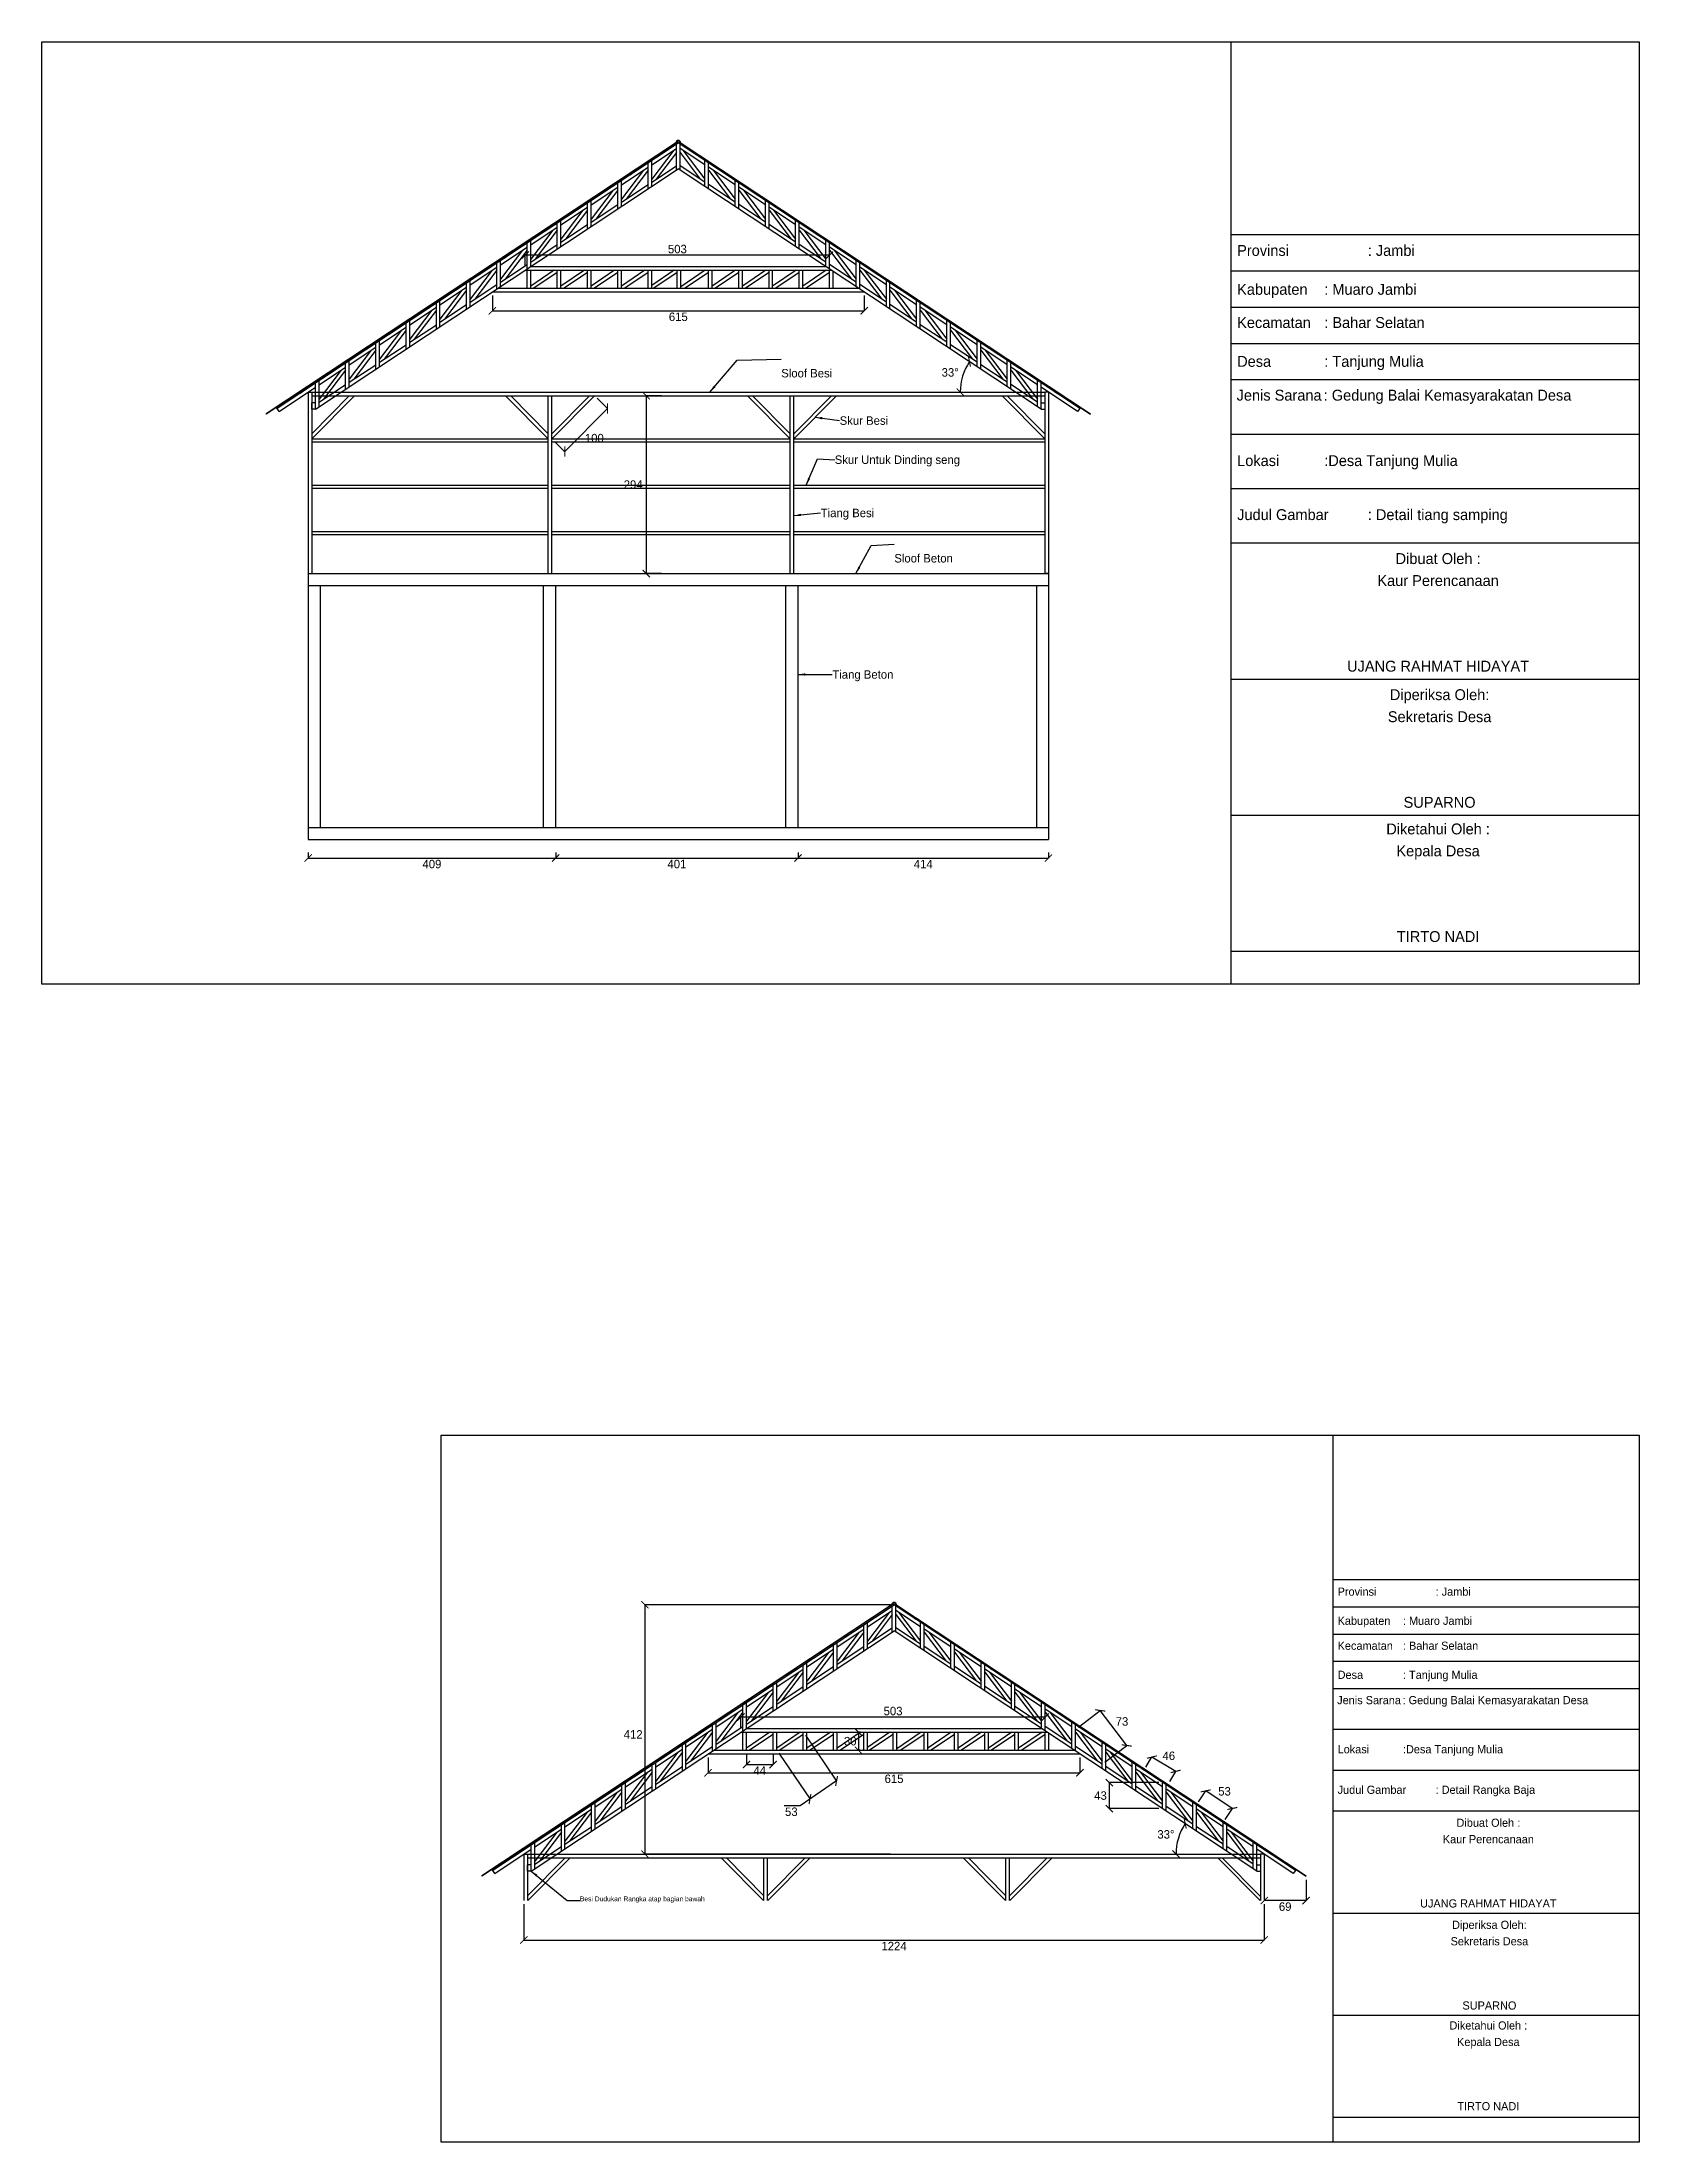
# Model space of a CAD drawing. Header units: inches. Extents: x -108 to 13185, y -10150 to 372.
# Drawn here: x 3882 to 6523, y -6249 to -2777 of the extents above; entities that cross this region are included whole.
import ezdxf

# ---------------------------------------------------------------- set-up
doc = ezdxf.new("R2010")
doc.units = ezdxf.units.IN
doc.header["$MEASUREMENT"] = 0
doc.header["$PDMODE"] = 3
doc.layers.add('Dudukan Rangka Tambahan', color=50, linetype='Continuous')
doc.layers.add('Sloof Atas Besi', color=10, linetype='Continuous')
doc.dimstyles.get("Standard").update_dxf_attribs({"dimtxt": 14, "dimasz": 12, "dimexe": 0.18, "dimexo": 6, "dimgap": 3, "dimtad": 2, "dimtih": 1, "dimtoh": 1, "dimdec": 0, "dimzin": 0, "dimdsep": 46, "dimtxsty": 'Standard', "dimblk": 'ARCHTICK', "dimcen": 0.09, "dimadec": 0, "dimazin": 0, "dimtfac": 1, "dimtdec": 0, "dimtofl": 0, "dimtmove": 0, "dimatfit": 3, "dimfxl": 1, "dimtolj": 1, "dimtzin": 0, "dimarcsym": 0})

msp = doc.modelspace()

# ---------------------------------------------------------------- texts
for s, insert, char_height, width, attachment_point in [('Provinsi^I^I: Jambi', (5858.4, -3112.4), 18, 664.344, 1), ('Kabupaten^I: Muaro Jambi', (5858.4, -3176.7), 18, 664.344, 1), ('Kecamatan^I: Bahar Selatan', (5858.4, -3231.6), 18, 664.344, 1), ('Desa^I^I: Tanjung Mulia', (5858.4, -3295.8), 18, 664.344, 1), ('Jenis Sarana^I: Gedung Balai Kemasyarakatan Desa', (5857.5, -3351.7), 18, 664.344, 1), ('Lokasi^I^I:Desa Tanjung Mulia', (5858.4, -3459.9), 18, 664.344, 1), ('Judul Gambar^I: Detail tiang samping ', (5858.4, -3549.2), 18, 664.344, 1), ('Dibuat Oleh^I: ', (6190.6, -3621.9), 18, 664.344, 2), ('Kaur Perencanaan^I', (6190.6, -3658.2), 18, 664.344, 2), ('UJANG RAHMAT HIDAYAT ', (6190.6, -3799.8), 18, 664.344, 2), ('Diperiksa Oleh: ', (6193.1, -3846.9), 18, 664.344, 2), ('Sekretaris Desa ', (6193.1, -3883.3), 18, 664.344, 2), ('SUPARNO', (6193.1, -4024.9), 18, 664.344, 2), ('Diketahui Oleh^I: ', (6190.6, -4068.9), 18, 664.344, 2), ('Kepala Desa^I', (6190.6, -4105.2), 18, 664.344, 2), ('TIRTO NADI', (6190.6, -4246.8), 18, 664.344, 2), ('Provinsi^I^I: Jambi', (6024.5, -5332.2), 13.5, 498.258, 1), ('Kabupaten^I: Muaro Jambi', (6024.5, -5380.4), 13.5, 498.258, 1), ('Kecamatan^I: Bahar Selatan', (6024.5, -5421.6), 13.5, 498.258, 1), ('Desa^I^I: Tanjung Mulia', (6024.5, -5469.7), 13.5, 498.258, 1), ('Jenis Sarana^I: Gedung Balai Kemasyarakatan Desa', (6023.8, -5511.6), 13.5, 498.258, 1), ('Lokasi^I^I:Desa Tanjung Mulia', (6024.5, -5592.8), 13.5, 498.258, 1), ('Judul Gambar^I: Detail Rangka Baja ', (6024.5, -5659.8), 13.5, 498.258, 1), ('Dibuat Oleh^I: ', (6273.7, -5714.3), 13.5, 498.258, 2), ('Kaur Perencanaan^I', (6273.7, -5741.5), 13.5, 498.258, 2), ('UJANG RAHMAT HIDAYAT ', (6273.7, -5847.7), 13.5, 498.258, 2), ('Diperiksa Oleh: ', (6275.5, -5883.1), 13.5, 498.258, 2), ('Sekretaris Desa ', (6275.5, -5910.3), 13.5, 498.258, 2), ('SUPARNO', (6275.5, -6016.5), 13.5, 498.258, 2), ('Diketahui Oleh^I: ', (6273.7, -6049.5), 13.5, 498.258, 2), ('Kepala Desa^I', (6273.7, -6076.8), 13.5, 498.258, 2), ('TIRTO NADI', (6273.7, -6183), 13.5, 498.258, 2)]:
    msp.add_mtext(s, dxfattribs=dict(insert=insert, char_height=char_height, width=width, attachment_point=attachment_point))
at = {"char_height": 14, "attachment_point": 1}
for s, insert in [('\\PSloof Besi', (5104.6, -3294)), ('Skur Besi', (5201.2, -3395.7)), ('Skur Untuk Dinding seng', (5193.1, -3460.4)), ('Tiang Besi', (5169.9, -3548.4)), ('\\PSloof Beton', (5291.6, -3600)), ('Tiang Beton', (5189.1, -3815.5)), ('{\\H0.5714x;Besi Dudukan Rangka atap bagian bawah}', (4771.8, -5842.9))]:
    msp.add_mtext(s, dxfattribs=dict(at, insert=insert))

# ---------------------------------------------------------------- blocks, each defined once
blk = doc.blocks.new('_ArchTick')
at = {"color": 0, "linetype": 'ByBlock', "const_width": 0.15}
blk.add_lwpolyline([(-0.5, -0.5), (0.5, 0.5)], dxfattribs=at)
blk = doc.blocks.new('*D5')
at = {"color": 0, "lineweight": -2}
for p, q in [((4627, -3196), (4627, -3221.4)), ((4627, -3221.2), (5241.9, -3221.2)), ((5241.9, -3196), (5241.9, -3221.4))]:
    blk.add_line(p, q, dxfattribs=at)
at = {"layer": 'Defpoints', "color": 0}
for p in [(4627, -3190), (5241.9, -3190), (5241.9, -3221.2)]:
    blk.add_point(p, dxfattribs=at)
at = {"color": 0, "lineweight": -2, "xscale": 12, "yscale": 12, "zscale": 12, "rotation": 180}
blk.add_blockref('_ArchTick', (4627, -3221.2), dxfattribs=at)
at = {"color": 0, "lineweight": -2, "xscale": 12, "yscale": 12, "zscale": 12}
blk.add_blockref('_ArchTick', (5241.9, -3221.2), dxfattribs=at)
at = {"color": 0, "insert": (4934.4, -3231.2), "char_height": 14, "attachment_point": 5}
blk.add_mtext('\\A1;615', dxfattribs=at)
blk = doc.blocks.new('*D6')
at = {"color": 0, "lineweight": -2}
for p, q in [((4681.4, -3148), (4681.4, -3129)), ((5184.4, -3129.2), (4681.4, -3129.2)), ((5184.4, -3148), (5184.4, -3129))]:
    blk.add_line(p, q, dxfattribs=at)
at = {"layer": 'Defpoints', "color": 0}
for p in [(4681.4, -3129.2), (4681.4, -3154), (5184.4, -3154)]:
    blk.add_point(p, dxfattribs=at)
at = {"color": 0, "lineweight": -2, "xscale": 12, "yscale": 12, "zscale": 12, "rotation": 180}
blk.add_blockref('_ArchTick', (4681.4, -3129.2), dxfattribs=at)
at = {"color": 0, "lineweight": -2, "xscale": 12, "yscale": 12, "zscale": 12}
blk.add_blockref('_ArchTick', (5184.4, -3129.2), dxfattribs=at)
at = {"color": 0, "insert": (4932.9, -3119.2), "char_height": 14, "attachment_point": 5}
blk.add_mtext('\\A1;503', dxfattribs=at)
blk = doc.blocks.new('*D7')
at = {"color": 0, "lineweight": -2}
blk.add_arc((5492.1, -3355.6), 91.4, 146.5048, 180, dxfattribs=at)
at = {"layer": 'Defpoints', "color": 0}
for p in [(4934.4, -2986.6), (5407.5, -3320.9), (4328.4, -3355.6), (5540.4, -3355.6), (5534.4, -3383.6)]:
    blk.add_point(p, dxfattribs=at)
at = {"color": 0, "lineweight": -2, "xscale": 12, "yscale": 12, "zscale": 12}
for p, rotation in [((5415.8, -3305.1), 56.50481532625873), ((5400.7, -3355.6), 270)]:
    blk.add_blockref('_ArchTick', p, dxfattribs=dict(at, rotation=rotation))
at = {"color": 0, "insert": (5384, -3323.1), "char_height": 14, "attachment_point": 5}
blk.add_mtext('\\A1;33°', dxfattribs=at)
blk = doc.blocks.new('*D8')
at = {"color": 0, "lineweight": -2}
for p, q in [((4322.4, -4116.6), (4322.4, -4126.2)), ((4322.4, -4126), (4731.7, -4126)), ((4731.7, -4116.6), (4731.7, -4126.2))]:
    blk.add_line(p, q, dxfattribs=at)
at = {"layer": 'Defpoints', "color": 0}
for p in [(4322.4, -4110.6), (4731.7, -4110.6), (4731.7, -4126)]:
    blk.add_point(p, dxfattribs=at)
at = {"color": 0, "lineweight": -2, "xscale": 12, "yscale": 12, "zscale": 12, "rotation": 180}
blk.add_blockref('_ArchTick', (4322.4, -4126), dxfattribs=at)
at = {"color": 0, "lineweight": -2, "xscale": 12, "yscale": 12, "zscale": 12}
blk.add_blockref('_ArchTick', (4731.7, -4126), dxfattribs=at)
at = {"color": 0, "insert": (4527.1, -4136), "char_height": 14, "attachment_point": 5}
blk.add_mtext('\\A1;409', dxfattribs=at)
blk = doc.blocks.new('*D9')
at = {"color": 0, "lineweight": -2}
for p, q in [((4731.7, -4116.6), (4731.7, -4126.2)), ((4731.7, -4126), (5132.4, -4126)), ((5132.4, -4116.6), (5132.4, -4126.2))]:
    blk.add_line(p, q, dxfattribs=at)
at = {"layer": 'Defpoints', "color": 0}
for p in [(4731.7, -4110.6), (5132.4, -4110.6), (5132.4, -4126)]:
    blk.add_point(p, dxfattribs=at)
at = {"color": 0, "lineweight": -2, "xscale": 12, "yscale": 12, "zscale": 12, "rotation": 180}
blk.add_blockref('_ArchTick', (4731.7, -4126), dxfattribs=at)
at = {"color": 0, "lineweight": -2, "xscale": 12, "yscale": 12, "zscale": 12}
blk.add_blockref('_ArchTick', (5132.4, -4126), dxfattribs=at)
at = {"color": 0, "insert": (4932.1, -4136), "char_height": 14, "attachment_point": 5}
blk.add_mtext('\\A1;401', dxfattribs=at)
blk = doc.blocks.new('*D10')
at = {"color": 0, "lineweight": -2}
for p, q in [((5132.4, -4116.6), (5132.4, -4126.2)), ((5132.4, -4126), (5546.4, -4126)), ((5546.4, -4116.6), (5546.4, -4126.2))]:
    blk.add_line(p, q, dxfattribs=at)
at = {"layer": 'Defpoints', "color": 0}
for p in [(5132.4, -4110.6), (5546.4, -4110.6), (5546.4, -4126)]:
    blk.add_point(p, dxfattribs=at)
at = {"color": 0, "lineweight": -2, "xscale": 12, "yscale": 12, "zscale": 12, "rotation": 180}
blk.add_blockref('_ArchTick', (5132.4, -4126), dxfattribs=at)
at = {"color": 0, "lineweight": -2, "xscale": 12, "yscale": 12, "zscale": 12}
blk.add_blockref('_ArchTick', (5546.4, -4126), dxfattribs=at)
at = {"color": 0, "insert": (5339.4, -4136), "char_height": 14, "attachment_point": 5}
blk.add_mtext('\\A1;414', dxfattribs=at)
blk = doc.blocks.new('*D11')
at = {"color": 0, "lineweight": -2}
for p, q in [((4906.5, -3361.6), (4881.3, -3361.6)), ((4881.5, -3361.6), (4881.5, -3655.6)), ((4906.5, -3655.6), (4881.3, -3655.6))]:
    blk.add_line(p, q, dxfattribs=at)
at = {"layer": 'Defpoints', "color": 0}
for p in [(4912.5, -3361.6), (4881.5, -3655.6), (4912.5, -3655.6)]:
    blk.add_point(p, dxfattribs=at)
at = {"color": 0, "lineweight": -2, "xscale": 12, "yscale": 12, "zscale": 12}
for p, rotation in [((4881.5, -3361.6), 90), ((4881.5, -3655.6), 270)]:
    blk.add_blockref('_ArchTick', p, dxfattribs=dict(at, rotation=rotation))
at = {"color": 0, "insert": (4859.8, -3508.6), "char_height": 14, "attachment_point": 5}
blk.add_mtext('\\A1;294', dxfattribs=at)
blk = doc.blocks.new('*D12')
at = {"color": 0, "lineweight": -2}
for p, q in [((4800.2, -3365.8), (4817.4, -3382.8)), ((4746.8, -3454), (4817.3, -3382.7)), ((4729.7, -3437.1), (4746.9, -3454.1))]:
    blk.add_line(p, q, dxfattribs=at)
at = {"layer": 'Defpoints', "color": 0}
for p in [(4796, -3361.6), (4817.3, -3382.7), (4725.4, -3432.9)]:
    blk.add_point(p, dxfattribs=at)
at = {"color": 0, "lineweight": -2, "xscale": 12, "yscale": 12, "zscale": 12}
for p, rotation in [((4817.3, -3382.7), 45.32414534761265), ((4746.8, -3454), 225.3241453476127)]:
    blk.add_blockref('_ArchTick', p, dxfattribs=dict(at, rotation=rotation))
at = {"color": 0, "insert": (4795.6, -3431.8), "char_height": 14, "attachment_point": 5}
blk.add_mtext('\\A1;100', dxfattribs=at)
blk = doc.blocks.new('*D15')
at = {"color": 0, "lineweight": -2}
for p, q in [((4983.6, -5613.3), (4983.6, -5638.7)), ((5598.5, -5613.3), (5598.5, -5638.7)), ((4983.6, -5638.5), (5598.5, -5638.5))]:
    blk.add_line(p, q, dxfattribs=at)
at = {"layer": 'Defpoints', "color": 0}
for p in [(4983.6, -5607.3), (5598.5, -5607.3), (5598.5, -5638.5)]:
    blk.add_point(p, dxfattribs=at)
at = {"color": 0, "lineweight": -2, "xscale": 12, "yscale": 12, "zscale": 12, "rotation": 180}
blk.add_blockref('_ArchTick', (4983.6, -5638.5), dxfattribs=at)
at = {"color": 0, "lineweight": -2, "xscale": 12, "yscale": 12, "zscale": 12}
blk.add_blockref('_ArchTick', (5598.5, -5638.5), dxfattribs=at)
at = {"color": 0, "insert": (5291.1, -5648.5), "char_height": 14, "attachment_point": 5}
blk.add_mtext('\\A1;615', dxfattribs=at)
blk = doc.blocks.new('*D16')
at = {"color": 0, "lineweight": -2}
for p, q in [((5038, -5565.3), (5038, -5546.3)), ((5541.1, -5546.5), (5038, -5546.5)), ((5541.1, -5565.3), (5541.1, -5546.3))]:
    blk.add_line(p, q, dxfattribs=at)
at = {"layer": 'Defpoints', "color": 0}
for p in [(5038, -5546.5), (5038, -5571.3), (5541.1, -5571.3)]:
    blk.add_point(p, dxfattribs=at)
at = {"color": 0, "lineweight": -2, "xscale": 12, "yscale": 12, "zscale": 12, "rotation": 180}
blk.add_blockref('_ArchTick', (5038, -5546.5), dxfattribs=at)
at = {"color": 0, "lineweight": -2, "xscale": 12, "yscale": 12, "zscale": 12}
blk.add_blockref('_ArchTick', (5541.1, -5546.5), dxfattribs=at)
at = {"color": 0, "insert": (5289.5, -5536.5), "char_height": 14, "attachment_point": 5}
blk.add_mtext('\\A1;503', dxfattribs=at)
blk = doc.blocks.new('*D17')
at = {"color": 0, "lineweight": -2}
blk.add_arc((5848.7, -5772.9), 91.4, 146.5048, 180, dxfattribs=at)
at = {"layer": 'Defpoints', "color": 0}
for p in [(5291.1, -5403.9), (5764.2, -5738.2), (4685.1, -5772.9), (5897.1, -5772.9), (5891.1, -5800.9)]:
    blk.add_point(p, dxfattribs=at)
at = {"color": 0, "lineweight": -2, "xscale": 12, "yscale": 12, "zscale": 12}
for p, rotation in [((5772.5, -5722.4), 56.50481532625889), ((5757.3, -5772.9), 270)]:
    blk.add_blockref('_ArchTick', p, dxfattribs=dict(at, rotation=rotation))
at = {"color": 0, "insert": (5740.7, -5740.4), "char_height": 14, "attachment_point": 5}
blk.add_mtext('\\A1;33°', dxfattribs=at)
blk = doc.blocks.new('*D18')
at = {"color": 0, "lineweight": -2}
for p, q in [((5794.4, -5686.6), (5806.5, -5668.2)), ((5850.4, -5697.5), (5806.4, -5668.4)), ((5838.4, -5715.7), (5850.5, -5697.3))]:
    blk.add_line(p, q, dxfattribs=at)
at = {"layer": 'Defpoints', "color": 0}
for p in [(5791.1, -5691.6), (5806.4, -5668.4), (5835.1, -5720.7)]:
    blk.add_point(p, dxfattribs=at)
at = {"color": 0, "lineweight": -2, "xscale": 12, "yscale": 12, "zscale": 12}
for p, rotation in [((5806.4, -5668.4), 146.5048153262589), ((5850.4, -5697.5), 326.5048153262589)]:
    blk.add_blockref('_ArchTick', p, dxfattribs=dict(at, rotation=rotation))
at = {"color": 0, "insert": (5837.5, -5669.2), "char_height": 14, "attachment_point": 5}
blk.add_mtext('\\A1;53', dxfattribs=at)
blk = doc.blocks.new('*D19')
at = {"color": 0, "lineweight": -2}
for p, q in [((5729.1, -5654.8), (5646.9, -5654.8)), ((5647.1, -5697.7), (5647.1, -5654.8)), ((5729.1, -5697.7), (5646.9, -5697.7))]:
    blk.add_line(p, q, dxfattribs=at)
at = {"layer": 'Defpoints', "color": 0}
for p in [(5647.1, -5654.8), (5735.1, -5654.8), (5735.1, -5697.7)]:
    blk.add_point(p, dxfattribs=at)
at = {"color": 0, "lineweight": -2, "xscale": 12, "yscale": 12, "zscale": 12}
for p, rotation in [((5647.1, -5654.8), 90), ((5647.1, -5697.7), 270)]:
    blk.add_blockref('_ArchTick', p, dxfattribs=dict(at, rotation=rotation))
at = {"color": 0, "insert": (5632.5, -5676.2), "char_height": 14, "attachment_point": 5}
blk.add_mtext('\\A1;43', dxfattribs=at)
blk = doc.blocks.new('*D20')
at = {"color": 0, "lineweight": -2}
for p, q in [((5595.9, -5562.8), (5632, -5535.3)), ((5675.9, -5593.3), (5631.9, -5535.4)), ((5639.9, -5620.7), (5676, -5593.2))]:
    blk.add_line(p, q, dxfattribs=at)
at = {"layer": 'Defpoints', "color": 0}
for p in [(5631.9, -5535.4), (5591.1, -5566.4), (5635.1, -5624.3)]:
    blk.add_point(p, dxfattribs=at)
at = {"color": 0, "lineweight": -2, "xscale": 12, "yscale": 12, "zscale": 12}
for p, rotation in [((5631.9, -5535.4), 127.2337717613205), ((5675.9, -5593.3), 307.2337717613205)]:
    blk.add_blockref('_ArchTick', p, dxfattribs=dict(at, rotation=rotation))
at = {"color": 0, "insert": (5668, -5553.7), "char_height": 14, "attachment_point": 5}
blk.add_mtext('\\A1;73', dxfattribs=at)
blk = doc.blocks.new('*D21')
at = {"color": 0, "lineweight": -2}
for p, q in [((5707.4, -5629), (5717.5, -5612.3)), ((5756.8, -5636.2), (5717.4, -5612.5)), ((5746.9, -5652.8), (5756.9, -5636.1))]:
    blk.add_line(p, q, dxfattribs=at)
at = {"layer": 'Defpoints', "color": 0}
for p in [(5717.4, -5612.5), (5704.3, -5634.2), (5743.8, -5657.9)]:
    blk.add_point(p, dxfattribs=at)
at = {"color": 0, "lineweight": -2, "xscale": 12, "yscale": 12, "zscale": 12}
for p, rotation in [((5717.4, -5612.5), 148.9522068081679), ((5756.8, -5636.2), 328.9522068081679)]:
    blk.add_blockref('_ArchTick', p, dxfattribs=dict(at, rotation=rotation))
at = {"color": 0, "insert": (5745.4, -5610.5), "char_height": 14, "attachment_point": 5}
blk.add_mtext('\\A1;46', dxfattribs=at)
blk = doc.blocks.new('*D22')
at = {"color": 0, "lineweight": -2}
for p, q in [((5903.1, -5815.3), (5903.1, -5849.9)), ((5972.5, -5815.3), (5972.5, -5849.9)), ((5972.5, -5849.8), (5903.1, -5849.8))]:
    blk.add_line(p, q, dxfattribs=at)
at = {"layer": 'Defpoints', "color": 0}
for p in [(5903.1, -5809.3), (5972.5, -5809.3), (5903.1, -5849.8)]:
    blk.add_point(p, dxfattribs=at)
at = {"color": 0, "lineweight": -2, "xscale": 12, "yscale": 12, "zscale": 12, "rotation": 180}
blk.add_blockref('_ArchTick', (5903.1, -5849.8), dxfattribs=at)
at = {"color": 0, "lineweight": -2, "xscale": 12, "yscale": 12, "zscale": 12}
blk.add_blockref('_ArchTick', (5972.5, -5849.8), dxfattribs=at)
at = {"color": 0, "insert": (5937.8, -5859.8), "char_height": 14, "attachment_point": 5}
blk.add_mtext('\\A1;69', dxfattribs=at)
blk = doc.blocks.new('*D23')
at = {"color": 0, "lineweight": -2}
for p, q in [((5047.1, -5607.3), (5047.1, -5625)), ((5047.1, -5624.8), (5091.1, -5624.8)), ((5091.1, -5607.3), (5091.1, -5625))]:
    blk.add_line(p, q, dxfattribs=at)
at = {"layer": 'Defpoints', "color": 0}
for p in [(5047.1, -5601.3), (5091.1, -5601.3), (5091.1, -5624.8)]:
    blk.add_point(p, dxfattribs=at)
at = {"color": 0, "lineweight": -2, "xscale": 12, "yscale": 12, "zscale": 12, "rotation": 180}
blk.add_blockref('_ArchTick', (5047.1, -5624.8), dxfattribs=at)
at = {"color": 0, "lineweight": -2, "xscale": 12, "yscale": 12, "zscale": 12}
blk.add_blockref('_ArchTick', (5091.1, -5624.8), dxfattribs=at)
at = {"color": 0, "insert": (5069.1, -5634.8), "char_height": 14, "attachment_point": 5}
blk.add_mtext('\\A1;44', dxfattribs=at)
blk = doc.blocks.new('*D24')
at = {"color": 0, "lineweight": -2}
for p, q in [((5144.5, -5576.3), (5196.2, -5652.2)), ((5100.5, -5606.3), (5152.2, -5682.2)), ((5196.1, -5652), (5152.1, -5682)), ((5136, -5693), (5109.6, -5693)), ((5152.1, -5682), (5136, -5693))]:
    blk.add_line(p, q, dxfattribs=at)
at = {"layer": 'Defpoints', "color": 0}
for p in [(5141.1, -5571.3), (5097.1, -5601.3), (5196.1, -5652)]:
    blk.add_point(p, dxfattribs=at)
at = {"color": 0, "lineweight": -2, "xscale": 12, "yscale": 12, "zscale": 12}
for p, rotation in [((5196.1, -5652), 34.28687697720897), ((5152.1, -5682), 214.2868769772089)]:
    blk.add_blockref('_ArchTick', p, dxfattribs=dict(at, rotation=rotation))
at = {"color": 0, "insert": (5121.3, -5703), "char_height": 14, "attachment_point": 5}
blk.add_mtext('\\A1;53', dxfattribs=at)
blk = doc.blocks.new('*D25')
at = {"color": 0, "lineweight": -2}
for p, q in [((5235.1, -5571.3), (5232.1, -5571.3)), ((5232.3, -5571.3), (5232.3, -5601.3)), ((5235.1, -5601.3), (5232.1, -5601.3))]:
    blk.add_line(p, q, dxfattribs=at)
at = {"layer": 'Defpoints', "color": 0}
for p in [(5241.1, -5571.3), (5232.3, -5601.3), (5241.1, -5601.3)]:
    blk.add_point(p, dxfattribs=at)
at = {"color": 0, "lineweight": -2, "xscale": 12, "yscale": 12, "zscale": 12}
for p, rotation in [((5232.3, -5571.3), 90), ((5232.3, -5601.3), 270)]:
    blk.add_blockref('_ArchTick', p, dxfattribs=dict(at, rotation=rotation))
at = {"color": 0, "insert": (5218.8, -5586.3), "char_height": 14, "attachment_point": 5}
blk.add_mtext('\\A1;30', dxfattribs=at)
blk = doc.blocks.new('*D26')
at = {"color": 0, "lineweight": -2}
for p, q in [((4679.1, -5855.6), (4679.1, -5915.1)), ((5903.1, -5855.6), (5903.1, -5915.1)), ((4679.1, -5915), (5903.1, -5915))]:
    blk.add_line(p, q, dxfattribs=at)
at = {"layer": 'Defpoints', "color": 0}
for p in [(4679.1, -5849.6), (5903.1, -5849.6), (5903.1, -5915)]:
    blk.add_point(p, dxfattribs=at)
at = {"color": 0, "lineweight": -2, "xscale": 12, "yscale": 12, "zscale": 12, "rotation": 180}
blk.add_blockref('_ArchTick', (4679.1, -5915), dxfattribs=at)
at = {"color": 0, "lineweight": -2, "xscale": 12, "yscale": 12, "zscale": 12}
blk.add_blockref('_ArchTick', (5903.1, -5915), dxfattribs=at)
at = {"color": 0, "insert": (5291.1, -5925), "char_height": 14, "attachment_point": 5}
blk.add_mtext('\\A1;1224', dxfattribs=at)
blk = doc.blocks.new('*D27')
at = {"color": 0, "lineweight": -2}
for p, q in [((5285.1, -5360.7), (4879, -5360.7)), ((4879.2, -5360.7), (4879.2, -5772.9)), ((5285.1, -5772.9), (4879, -5772.9))]:
    blk.add_line(p, q, dxfattribs=at)
at = {"layer": 'Defpoints', "color": 0}
for p in [(5291.1, -5360.7), (4879.2, -5772.9), (5291.1, -5772.9)]:
    blk.add_point(p, dxfattribs=at)
at = {"color": 0, "lineweight": -2, "xscale": 12, "yscale": 12, "zscale": 12}
for p, rotation in [((4879.2, -5360.7), 90), ((4879.2, -5772.9), 270)]:
    blk.add_blockref('_ArchTick', p, dxfattribs=dict(at, rotation=rotation))
at = {"color": 0, "insert": (4859.8, -5575), "char_height": 14, "attachment_point": 5}
blk.add_mtext('\\A1;412', dxfattribs=at)

# ---------------------------------------------------------------- dimensions: what is measured, and where the dimension line sits
for base, line1, line2, picture, middle in [((5407.5, -3320.9), ((5534.4, -3383.6), (4934.4, -2986.6)), ((4328.4, -3355.6), (5540.4, -3355.6)), '*D7', (5384, -3323.1)), ((5764.2, -5738.2), ((5891.1, -5800.9), (5291.1, -5403.9)), ((4685.1, -5772.9), (5897.1, -5772.9)), '*D17', (5740.7, -5740.4))]:
    dim = msp.add_angular_dim_2l(base=base, line1=line1, line2=line2, dimstyle='Standard')
    dim.commit()
    dim.dimension.update_dxf_attribs({"geometry": picture, "text_midpoint": middle})
for base, p1, p2, picture, middle in [((4681.4, -3129.2), (5184.4, -3154), (4681.4, -3154), '*D6', (4932.9, -3129.2)), ((5038, -5546.5), (5541.1, -5571.3), (5038, -5571.3), '*D16', (5289.5, -5546.5))]:
    dim = msp.add_linear_dim(base=base, p1=p1, p2=p2, dimstyle='Standard')
    dim.commit()
    dim.dimension.update_dxf_attribs({"geometry": picture, "text_midpoint": middle, "dimtype": 160})
for base, p1, p2, picture, middle in [((5241.9, -3221.2), (4627, -3190), (5241.9, -3190), '*D5', (4934.4, -3231.2)), ((4731.7, -4126), (4322.4, -4110.6), (4731.7, -4110.6), '*D8', (4527.1, -4136)), ((5598.5, -5638.5), (4983.6, -5607.3), (5598.5, -5607.3), '*D15', (5291.1, -5648.5)), ((5091.1, -5624.8), (5047.1, -5601.3), (5091.1, -5601.3), '*D23', (5069.1, -5634.8)), ((5903.1, -5849.8), (5972.5, -5809.3), (5903.1, -5809.3), '*D22', (5937.8, -5859.8)), ((5903.1, -5915), (4679.1, -5849.6), (5903.1, -5849.6), '*D26', (5291.1, -5925))]:
    dim = msp.add_linear_dim(base=base, p1=p1, p2=p2, dimstyle='Standard')
    dim.commit()
    dim.dimension.update_dxf_attribs({"geometry": picture, "text_midpoint": middle})
for p1, p2, distance, picture, middle in [((4725.4, -3432.9), (4796, -3361.6), -30, '*D12', (4795.6, -3431.8)), ((5635.1, -5624.3), (5591.1, -5566.4), -51.2, '*D20', (5668, -5553.7)), ((5743.8, -5657.9), (5704.3, -5634.2), -25.3, '*D21', (5745.4, -5610.5)), ((5835.1, -5720.7), (5791.1, -5691.6), -27.8, '*D18', (5837.5, -5669.2))]:
    dim = msp.add_aligned_dim(p1=p1, p2=p2, distance=distance, dimstyle='Standard')
    dim.commit()
    dim.dimension.update_dxf_attribs({"geometry": picture, "text_midpoint": middle})
for base, p1, p2, picture, middle in [((4881.5, -3655.6), (4912.5, -3361.6), (4912.5, -3655.6), '*D11', (4859.8, -3508.6)), ((5232.3, -5601.3), (5241.1, -5571.3), (5241.1, -5601.3), '*D25', (5218.8, -5586.3)), ((5647.1, -5654.8), (5735.1, -5697.7), (5735.1, -5654.8), '*D19', (5632.5, -5676.2))]:
    dim = msp.add_linear_dim(base=base, p1=p1, p2=p2, angle=90, dimstyle='Standard')
    dim.commit()
    dim.dimension.update_dxf_attribs({"geometry": picture, "text_midpoint": middle})
for base, p1, p2, picture, middle in [((5132.4, -4126), (4731.7, -4110.6), (5132.4, -4110.6), '*D9', (4932.1, -4136)), ((5546.4, -4126), (5132.4, -4110.6), (5546.4, -4110.6), '*D10', (5339.4, -4136))]:
    dim = msp.add_linear_dim(base=base, p1=p1, p2=p2, dimstyle='Standard', override={"dimtmove": 1})
    dim.commit()
    dim.dimension.update_dxf_attribs({"geometry": picture, "text_midpoint": middle})
for base, p1, p2, angle, picture, middle, dimtype in [((4879.2, -5772.9), (5291.1, -5360.7), (5291.1, -5772.9), 90, '*D27', (4879.2, -5575), 160), ((5196.1, -5652), (5097.1, -5601.3), (5141.1, -5571.3), 34.2869, '*D24', (5121.3, -5693), 161)]:
    dim = msp.add_linear_dim(base=base, p1=p1, p2=p2, angle=angle, dimstyle='Standard')
    dim.commit()
    dim.dimension.update_dxf_attribs({"geometry": picture, "text_midpoint": middle, "dimtype": dimtype})

# ---------------------------------------------------------------- linework, layer by layer
for p, q in [((3882.4, -2776.7), (6522.8, -2776.7)), ((3882.4, -4334.8), (3882.4, -2776.7)), ((5847.9, -2776.7), (5847.9, -4334.8)), ((6522.8, -2776.7), (6522.8, -4334.8)), ((4933.2, -2941.6), (4252.9, -3391.8)), ((4933.4, -2941.7), (4253, -3392)), ((4271, -3382.4), (4934.4, -2943.4)), ((4931.4, -2988.6), (4931.4, -2945.4)), ((4933.2, -2941.6), (4933.4, -2941.7)), ((5597.9, -3382.4), (4934.4, -2943.4)), ((4935.6, -2941.6), (4935.5, -2941.7)), ((4935.5, -2941.7), (5615.9, -3392)), ((4935.6, -2941.6), (5616, -3391.8)), ((4937.4, -2988.6), (4937.4, -2945.4)), ((4840.4, -3012.8), (4884.4, -2983.7)), ((4884.4, -3019.7), (4884.4, -2976.5)), ((4890.4, -2979.7), (4931.4, -2952.6)), ((4926.8, -2955.6), (4890.4, -3003.5)), ((4890.4, -3015.7), (4890.4, -2972.5)), ((4890.4, -3008.5), (4931.4, -2981.4)), ((4931.4, -2959.5), (4898, -3003.5)), ((4978.4, -2979.7), (4937.4, -2952.6)), ((4937.4, -2959.5), (4970.8, -3003.5)), ((4978.4, -3008.5), (4937.4, -2981.4)), ((4942, -2955.6), (4978.4, -3003.5)), ((4978.4, -3015.7), (4978.4, -2972.5)), ((4984.4, -3019.7), (4984.4, -2976.5)), ((5028.4, -3012.8), (4984.4, -2983.7)), ((4334.4, -3383.6), (4934.4, -2986.6)), ((4790.4, -3045.9), (4834.4, -3016.8)), ((4834.4, -3052.7), (4834.4, -3009.6)), ((4876.8, -2988.7), (4840.4, -3036.6)), ((4840.4, -3048.8), (4840.4, -3005.6)), ((4840.4, -3041.6), (4884.4, -3012.5)), ((4884.4, -2988.6), (4848, -3036.6)), ((5534.4, -3383.6), (4934.4, -2986.6)), ((4984.4, -2988.6), (5020.8, -3036.6)), ((5028.4, -3041.6), (4984.4, -3012.5)), ((4992, -2988.7), (5028.4, -3036.6)), ((5028.4, -3048.8), (5028.4, -3005.6)), ((5034.4, -3052.7), (5034.4, -3009.6)), ((5078.4, -3045.9), (5034.4, -3016.8)), ((4740.4, -3079), (4784.4, -3049.9)), ((4776.8, -3054.9), (4740.4, -3102.8)), ((4784.4, -3054.8), (4748, -3102.7)), ((4784.4, -3085.8), (4784.4, -3042.7)), ((4826.8, -3021.8), (4790.4, -3069.7)), ((4790.4, -3081.9), (4790.4, -3038.7)), ((4790.4, -3074.7), (4834.4, -3045.5)), ((4834.4, -3021.7), (4798, -3069.6)), ((5034.4, -3021.7), (5070.8, -3069.6)), ((5078.4, -3074.7), (5034.4, -3045.5)), ((5042, -3021.8), (5078.4, -3069.7)), ((5078.4, -3081.9), (5078.4, -3038.7)), ((5084.4, -3085.8), (5084.4, -3042.7)), ((5128.4, -3079), (5084.4, -3049.9)), ((5084.4, -3054.8), (5120.8, -3102.7)), ((5092, -3054.9), (5128.4, -3102.8)), ((4690.4, -3112.1), (4734.4, -3082.9)), ((4726.8, -3088), (4690.4, -3135.9)), ((4734.4, -3087.9), (4698, -3135.8)), ((4734.4, -3118.9), (4734.4, -3075.7)), ((4740.4, -3114.9), (4740.4, -3071.8)), ((4740.4, -3107.8), (4784.4, -3078.6)), ((5128.4, -3107.8), (5084.4, -3078.6)), ((5128.4, -3114.9), (5128.4, -3071.8)), ((5134.4, -3118.9), (5134.4, -3075.7)), ((5178.4, -3112.1), (5134.4, -3082.9)), ((5134.4, -3087.9), (5170.8, -3135.8)), ((5142, -3088), (5178.4, -3135.9)), ((4640.4, -3145.2), (4684.4, -3116)), ((4676.8, -3121), (4640.4, -3169)), ((4684.4, -3121), (4648, -3168.9)), ((4684.4, -3152), (4684.4, -3108.8)), ((4690.4, -3148), (4690.4, -3104.9)), ((4690.4, -3140.8), (4734.4, -3111.7)), ((5178.4, -3140.8), (5134.4, -3111.7)), ((5178.4, -3148), (5178.4, -3104.9)), ((5184.4, -3152), (5184.4, -3108.8)), ((5228.4, -3145.2), (5184.4, -3116)), ((5184.4, -3121), (5220.8, -3168.9)), ((5192, -3121), (5228.4, -3169)), ((5847.9, -3095), (6522.8, -3095)), ((4590.4, -3178.2), (4634.4, -3149.1)), ((4626.8, -3154.1), (4590.4, -3202.1)), ((4634.4, -3154.1), (4598, -3202)), ((4634.4, -3185.1), (4634.4, -3141.9)), ((4640.4, -3181.1), (4640.4, -3138)), ((4640.4, -3173.9), (4684.4, -3144.8)), ((4681.4, -3154), (5187.5, -3154)), ((4684.4, -3184), (4684.4, -3154)), ((4690.4, -3148), (5178.4, -3148)), ((4690.4, -3184), (4690.4, -3154)), ((4729.1, -3154), (4690.4, -3180.4)), ((4734.4, -3157.7), (4695.8, -3184)), ((4734.4, -3184), (4734.4, -3154)), ((4740.4, -3184), (4740.4, -3154)), ((4779.1, -3154), (4740.4, -3180.4)), ((4784.4, -3157.7), (4745.8, -3184)), ((4784.4, -3184), (4784.4, -3154)), ((4790.4, -3184), (4790.4, -3154)), ((4829.1, -3154), (4790.4, -3180.4)), ((4834.4, -3157.7), (4795.8, -3184)), ((4834.4, -3184), (4834.4, -3154)), ((4840.4, -3184), (4840.4, -3154)), ((4879.1, -3154), (4840.4, -3180.4)), ((4884.4, -3157.7), (4845.8, -3184)), ((4884.4, -3184), (4884.4, -3154)), ((4890.4, -3184), (4890.4, -3154)), ((4927.5, -3154), (4890.4, -3179.3)), ((4932.8, -3157.7), (4894.2, -3184)), ((4932.8, -3184), (4932.8, -3154)), ((4938.8, -3184), (4938.8, -3154)), ((4979.1, -3154), (4938.8, -3181.5)), ((4984.4, -3157.7), (4945.8, -3184)), ((4984.4, -3184), (4984.4, -3154)), ((4990.4, -3184), (4990.4, -3154)), ((5029.1, -3154), (4990.4, -3180.4)), ((5034.4, -3157.7), (4995.8, -3184)), ((5034.4, -3184), (5034.4, -3154)), ((5040.4, -3184), (5040.4, -3154)), ((5079.1, -3154), (5040.4, -3180.4)), ((5084.4, -3157.7), (5045.8, -3184)), ((5084.4, -3184), (5084.4, -3154)), ((5090.4, -3184), (5090.4, -3154)), ((5129.1, -3154), (5090.4, -3180.4)), ((5134.4, -3157.7), (5095.8, -3184)), ((5134.4, -3184), (5134.4, -3154)), ((5140.4, -3184), (5140.4, -3154)), ((5179.1, -3154), (5140.4, -3180.4)), ((5184.4, -3157.7), (5145.8, -3184)), ((5228.4, -3173.9), (5184.4, -3144.8)), ((5184.4, -3184), (5184.4, -3154)), ((5190.4, -3184), (5190.4, -3156)), ((5228.4, -3181.1), (5228.4, -3138)), ((5234.4, -3185.1), (5234.4, -3141.9)), ((5278.4, -3178.2), (5234.4, -3149.1)), ((5234.4, -3154.1), (5270.8, -3202)), ((5242, -3154.1), (5278.4, -3202.1)), ((5847.9, -3155), (6522.8, -3155)), ((4540.4, -3211.3), (4584.4, -3182.2)), ((4576.8, -3187.2), (4540.4, -3235.1)), ((4584.4, -3187.2), (4548, -3235.1)), ((4584.4, -3218.2), (4584.4, -3175)), ((4590.4, -3214.2), (4590.4, -3171)), ((4590.4, -3207), (4634.4, -3177.9)), ((4627, -3190), (5241.9, -3190)), ((4636, -3184), (5232.8, -3184)), ((5278.4, -3207), (5234.4, -3177.9)), ((5278.4, -3214.2), (5278.4, -3171)), ((5284.4, -3218.2), (5284.4, -3175)), ((5328.4, -3211.3), (5284.4, -3182.2)), ((5284.4, -3187.2), (5320.8, -3235.1)), ((5292, -3187.2), (5328.4, -3235.1)), ((4490.4, -3244.4), (4534.4, -3215.3)), ((4526.8, -3220.3), (4490.4, -3268.2)), ((4534.4, -3220.3), (4498, -3268.2)), ((4534.4, -3251.3), (4534.4, -3208.1)), ((4540.4, -3247.3), (4540.4, -3204.1)), ((4540.4, -3240.1), (4584.4, -3211)), ((5328.4, -3240.1), (5284.4, -3211)), ((5328.4, -3247.3), (5328.4, -3204.1)), ((5334.4, -3251.3), (5334.4, -3208.1)), ((5378.4, -3244.4), (5334.4, -3215.3)), ((5334.4, -3220.3), (5370.8, -3268.2)), ((5342, -3220.3), (5378.4, -3268.2)), ((5847.9, -3215), (6522.8, -3215)), ((4440.4, -3277.5), (4484.4, -3248.4)), ((4476.8, -3253.4), (4440.4, -3301.3)), ((4484.4, -3253.3), (4448, -3301.3)), ((4484.4, -3284.4), (4484.4, -3241.2)), ((4490.4, -3280.4), (4490.4, -3237.5)), ((4490.4, -3273.2), (4534.4, -3244.1)), ((5378.4, -3273.2), (5334.4, -3244.1)), ((5378.4, -3280.4), (5378.4, -3237.5)), ((5384.4, -3284.4), (5384.4, -3241.2)), ((5428.4, -3277.5), (5384.4, -3248.4)), ((5384.4, -3253.3), (5420.8, -3301.3)), ((5392, -3253.4), (5428.4, -3301.3)), ((4390.4, -3310.6), (4434.4, -3281.5)), ((4426.8, -3286.5), (4390.4, -3334.4)), ((4434.4, -3286.4), (4398, -3334.4)), ((4434.4, -3317.4), (4434.4, -3274.3)), ((4440.4, -3313.5), (4440.4, -3270.3)), ((4440.4, -3306.3), (4484.4, -3277.2)), ((5428.4, -3306.3), (5384.4, -3277.2)), ((5428.4, -3313.5), (5428.4, -3270.3)), ((5434.4, -3317.4), (5434.4, -3274.3)), ((5478.4, -3310.6), (5434.4, -3281.5)), ((5434.4, -3286.4), (5470.8, -3334.4)), ((5442, -3286.5), (5478.4, -3334.4)), ((5847.9, -3275), (6522.8, -3275)), ((4340.4, -3343.7), (4384.4, -3314.6)), ((4376.8, -3319.6), (4340.4, -3367.5)), ((4384.4, -3319.5), (4348, -3367.4)), ((4384.4, -3350.5), (4384.4, -3307.4)), ((4390.4, -3346.6), (4390.4, -3303.4)), ((4390.4, -3339.4), (4434.4, -3310.3)), ((5478.4, -3339.4), (5434.4, -3310.3)), ((5478.4, -3346.6), (5478.4, -3303.4)), ((5484.4, -3350.5), (5484.4, -3307.4)), ((5528.4, -3343.7), (5484.4, -3314.6)), ((5484.4, -3319.5), (5520.8, -3367.4)), ((5492, -3319.6), (5528.4, -3367.5)), ((4274.3, -3387.4), (4334.4, -3347.7)), ((4322.4, -3355.6), (4322.4, -3655.6)), ((4322.4, -3355.6), (4328.4, -3355.6)), ((4328.4, -3355.6), (4328.4, -3655.6)), ((4328.4, -3432.9), (4399, -3361.6)), ((4328.4, -3424.4), (4390.5, -3361.6)), ((4334.4, -3383.6), (4334.4, -3340.5)), ((4340.4, -3379.7), (4340.4, -3336.5)), ((4340.4, -3372.5), (4384.4, -3343.3)), ((4719.4, -3432.9), (4648.9, -3361.6)), ((4719.4, -3424.4), (4657.3, -3361.6)), ((4719.4, -3655.6), (4719.4, -3361.6)), ((4719.4, -3361.6), (4725.4, -3361.6)), ((4725.4, -3655.6), (4725.4, -3361.6)), ((4725.4, -3432.9), (4796, -3361.6)), ((4725.4, -3424.4), (4787.5, -3361.6)), ((5119.4, -3432.9), (5048.9, -3361.6)), ((5119.4, -3424.4), (5057.3, -3361.6)), ((5119.4, -3655.6), (5119.4, -3361.6)), ((5125.4, -3655.6), (5125.4, -3361.6)), ((5125.4, -3432.9), (5196, -3361.6)), ((5125.4, -3424.4), (5187.5, -3361.6)), ((5540.4, -3432.9), (5469.9, -3361.6)), ((5540.4, -3424.4), (5478.3, -3361.6)), ((5528.4, -3372.5), (5484.4, -3343.3)), ((5528.4, -3379.7), (5528.4, -3336.5)), ((5534.4, -3383.6), (5534.4, -3340.5)), ((5534.4, -3383.6), (5534.4, -3340.5)), ((5594.6, -3387.4), (5534.4, -3347.7)), ((5540.4, -3355.6), (5540.4, -3655.6)), ((5546.4, -3355.6), (5540.4, -3355.6)), ((5546.4, -3355.6), (5546.4, -3655.6)), ((5847.9, -3335), (6522.8, -3335)), ((4252.9, -3391.8), (4253, -3392)), ((4270.7, -3382.6), (4274.1, -3387.6)), ((5598.1, -3382.6), (5594.6, -3387.4)), ((4328.4, -3432.9), (4719.4, -3432.9)), ((4725.4, -3432.9), (5119.4, -3432.9)), ((5125.4, -3432.9), (5540.4, -3432.9)), ((5847.9, -3425), (6522.8, -3425)), ((4328.4, -3437.9), (4719.4, -3437.9)), ((4725.4, -3437.9), (5119.4, -3437.9)), ((5125.4, -3437.9), (5540.4, -3437.9)), ((4328.4, -3509.4), (4719.4, -3509.4)), ((4328.4, -3514.4), (4719.4, -3514.4)), ((4725.4, -3509.4), (5119.4, -3509.4)), ((4725.4, -3514.4), (5119.4, -3514.4)), ((5125.4, -3509.4), (5540.4, -3509.4)), ((5125.4, -3514.4), (5540.4, -3514.4)), ((5847.9, -3515), (6522.8, -3515)), ((4328.4, -3585.9), (4719.4, -3585.9)), ((4328.4, -3590.9), (4719.4, -3590.9)), ((4725.4, -3585.9), (5119.4, -3585.9)), ((4725.4, -3590.9), (5119.4, -3590.9)), ((5125.4, -3585.9), (5540.4, -3585.9)), ((5125.4, -3590.9), (5540.4, -3590.9)), ((5847.9, -3605), (6522.8, -3605)), ((4322.4, -3655.6), (4328.4, -3655.6)), ((4322.4, -3655.6), (5546.4, -3655.6)), ((4322.4, -3655.6), (4322.4, -3675.6)), ((4322.4, -3675.6), (5546.4, -3675.6)), ((4322.4, -3675.6), (4322.4, -4075.6)), ((4342.4, -3675.6), (4342.4, -4075.6)), ((4711.7, -4075.6), (4711.7, -3675.6)), ((4731.7, -4075.6), (4731.7, -3675.6)), ((5112.4, -4075.6), (5112.4, -3675.6)), ((5132.4, -4075.6), (5132.4, -3675.6)), ((5526.4, -3675.6), (5526.4, -4075.6)), ((5546.4, -3655.6), (5540.4, -3655.6)), ((5546.4, -3655.6), (5546.4, -3675.6)), ((5546.4, -3675.6), (5546.4, -4075.6)), ((5847.9, -3830), (6522.8, -3830)), ((5847.9, -4055), (6522.8, -4055)), ((4322.4, -4075.6), (5546.4, -4075.6)), ((4322.4, -4075.6), (4322.4, -4095.6)), ((4322.4, -4095.6), (5546.4, -4095.6)), ((5546.4, -4075.6), (5546.4, -4095.6)), ((5847.9, -4280), (6522.8, -4280)), ((6522.8, -4334.8), (3882.4, -4334.8)), ((4542.5, -5080.4), (6522.8, -5080.4)), ((4542.5, -6249), (4542.5, -5080.4)), ((6016.7, -5080.4), (6016.7, -6249)), ((6522.8, -5080.4), (6522.8, -6249)), ((6016.7, -5319.1), (6522.8, -5319.1)), ((5289.9, -5358.9), (4609.5, -5809.1)), ((5290, -5359.1), (4609.6, -5809.3)), ((4627.6, -5799.7), (5291.1, -5360.7)), ((5247.1, -5397), (5288.1, -5369.9)), ((5283.5, -5372.9), (5247.1, -5420.8)), ((5288.1, -5376.8), (5254.7, -5420.8)), ((5288.1, -5405.9), (5288.1, -5362.7)), ((5289.9, -5358.9), (5290, -5359.1)), ((5954.5, -5799.7), (5291.1, -5360.7)), ((5292.3, -5358.9), (5292.1, -5359.1)), ((5292.1, -5359.1), (5972.5, -5809.3)), ((5292.3, -5358.9), (5972.7, -5809.1)), ((5294.1, -5405.9), (5294.1, -5362.7)), ((5335.1, -5397), (5294.1, -5369.9)), ((5294.1, -5376.8), (5327.5, -5420.8)), ((5298.7, -5372.9), (5335.1, -5420.8)), ((6016.7, -5364.1), (6522.8, -5364.1)), ((4691.1, -5800.9), (5291.1, -5403.9)), ((5197.1, -5430.1), (5241.1, -5401)), ((5233.5, -5406), (5197.1, -5453.9)), ((5241.1, -5405.9), (5204.7, -5453.9)), ((5241.1, -5437), (5241.1, -5393.8)), ((5247.1, -5433), (5247.1, -5389.8)), ((5247.1, -5425.8), (5288.1, -5398.7)), ((5891.1, -5800.9), (5291.1, -5403.9)), ((5335.1, -5425.8), (5294.1, -5398.7)), ((5335.1, -5433), (5335.1, -5389.8)), ((5341.1, -5437), (5341.1, -5393.8)), ((5385.1, -5430.1), (5341.1, -5401)), ((5341.1, -5405.9), (5377.5, -5453.9)), ((5348.7, -5406), (5385.1, -5453.9)), ((6016.7, -5409.1), (6522.8, -5409.1)), ((5147.1, -5463.2), (5191.1, -5434.1)), ((5183.5, -5439.1), (5147.1, -5487)), ((5191.1, -5439), (5154.7, -5487)), ((5191.1, -5470), (5191.1, -5426.9)), ((5197.1, -5466.1), (5197.1, -5422.9)), ((5197.1, -5458.9), (5241.1, -5429.8)), ((5385.1, -5458.9), (5341.1, -5429.8)), ((5385.1, -5466.1), (5385.1, -5422.9)), ((5391.1, -5470), (5391.1, -5426.9)), ((5435.1, -5463.2), (5391.1, -5434.1)), ((5391.1, -5439), (5427.5, -5487)), ((5398.7, -5439.1), (5435.1, -5487)), ((5097.1, -5496.3), (5141.1, -5467.2)), ((5133.5, -5472.2), (5097.1, -5520.1)), ((5141.1, -5472.1), (5104.7, -5520)), ((5141.1, -5503.1), (5141.1, -5460)), ((5147.1, -5499.2), (5147.1, -5456)), ((5147.1, -5492), (5191.1, -5462.9)), ((5435.1, -5492), (5391.1, -5462.9)), ((5435.1, -5499.2), (5435.1, -5456)), ((5441.1, -5503.1), (5441.1, -5460)), ((5485.1, -5496.3), (5441.1, -5467.2)), ((5441.1, -5472.1), (5477.5, -5520)), ((5448.7, -5472.2), (5485.1, -5520.1)), ((6016.7, -5454.1), (6522.8, -5454.1)), ((5047.1, -5529.4), (5091.1, -5500.3)), ((5083.5, -5505.3), (5047.1, -5553.2)), ((5091.1, -5505.2), (5054.7, -5553.1)), ((5091.1, -5536.2), (5091.1, -5493.1)), ((5097.1, -5532.3), (5097.1, -5489.1)), ((5097.1, -5525.1), (5141.1, -5495.9)), ((5485.1, -5525.1), (5441.1, -5495.9)), ((5485.1, -5532.3), (5485.1, -5489.1)), ((5491.1, -5536.2), (5491.1, -5493.1)), ((5535.1, -5529.4), (5491.1, -5500.3)), ((5491.1, -5505.2), (5527.5, -5553.1)), ((5498.7, -5505.3), (5535.1, -5553.2)), ((6016.7, -5499.1), (6522.8, -5499.1)), ((4997.1, -5562.5), (5041.1, -5533.3)), ((5033.5, -5538.4), (4997.1, -5586.3)), ((4997.1, -5598.4), (4997.1, -5555.3)), ((5041.1, -5538.3), (5004.7, -5586.2)), ((5041.1, -5569.3), (5041.1, -5526.1)), ((5047.1, -5565.3), (5047.1, -5522.2)), ((5047.1, -5558.1), (5091.1, -5529)), ((5535.1, -5558.1), (5491.1, -5529)), ((5535.1, -5565.3), (5535.1, -5522.2)), ((5541.1, -5569.3), (5541.1, -5526.1)), ((5585.1, -5562.5), (5541.1, -5533.3)), ((5541.1, -5538.3), (5577.5, -5586.2)), ((5548.7, -5538.4), (5585.1, -5586.3)), ((5585.1, -5598.4), (5585.1, -5555.3)), ((4947.1, -5595.5), (4991.1, -5566.4)), ((4983.5, -5571.4), (4947.1, -5619.4)), ((4947.1, -5631.5), (4947.1, -5588.3)), ((4991.1, -5571.4), (4954.7, -5619.3)), ((4991.1, -5602.4), (4991.1, -5559.2)), ((4997.1, -5591.2), (5041.1, -5562.1)), ((5038, -5571.3), (5544.1, -5571.3)), ((5041.1, -5601.3), (5041.1, -5571.3)), ((5047.1, -5565.3), (5535.1, -5565.3)), ((5047.1, -5601.3), (5047.1, -5571.3)), ((5085.8, -5571.3), (5047.1, -5597.7)), ((5091.1, -5575), (5052.4, -5601.3)), ((5091.1, -5601.3), (5091.1, -5571.3)), ((5097.1, -5601.3), (5097.1, -5571.3)), ((5135.8, -5571.3), (5097.1, -5597.7)), ((5141.1, -5575), (5102.4, -5601.3)), ((5141.1, -5601.3), (5141.1, -5571.3)), ((5147.1, -5601.3), (5147.1, -5571.3)), ((5185.8, -5571.3), (5147.1, -5597.7)), ((5191.1, -5575), (5152.4, -5601.3)), ((5191.1, -5601.3), (5191.1, -5571.3)), ((5197.1, -5601.3), (5197.1, -5571.3)), ((5235.8, -5571.3), (5197.1, -5597.7)), ((5241.1, -5575), (5202.4, -5601.3)), ((5241.1, -5601.3), (5241.1, -5571.3)), ((5247.1, -5601.3), (5247.1, -5571.3)), ((5284.2, -5571.3), (5247.1, -5596.6)), ((5289.5, -5575), (5250.8, -5601.3)), ((5289.5, -5601.3), (5289.5, -5571.3)), ((5295.5, -5601.3), (5295.5, -5571.3)), ((5335.8, -5571.3), (5295.5, -5598.8)), ((5341.1, -5575), (5302.4, -5601.3)), ((5341.1, -5601.3), (5341.1, -5571.3)), ((5347.1, -5601.3), (5347.1, -5571.3)), ((5385.8, -5571.3), (5347.1, -5597.7)), ((5391.1, -5575), (5352.4, -5601.3)), ((5391.1, -5601.3), (5391.1, -5571.3)), ((5397.1, -5601.3), (5397.1, -5571.3)), ((5435.8, -5571.3), (5397.1, -5597.7)), ((5441.1, -5575), (5402.4, -5601.3)), ((5441.1, -5601.3), (5441.1, -5571.3)), ((5447.1, -5601.3), (5447.1, -5571.3)), ((5485.8, -5571.3), (5447.1, -5597.7)), ((5491.1, -5575), (5452.4, -5601.3)), ((5491.1, -5601.3), (5491.1, -5571.3)), ((5497.1, -5601.3), (5497.1, -5571.3)), ((5535.8, -5571.3), (5497.1, -5597.7)), ((5541.1, -5575), (5502.4, -5601.3)), ((5585.1, -5591.2), (5541.1, -5562.1)), ((5541.1, -5601.3), (5541.1, -5571.3)), ((5547.1, -5601.3), (5547.1, -5573.3)), ((5591.1, -5602.4), (5591.1, -5559.2)), ((5635.1, -5595.5), (5591.1, -5566.4)), ((5591.1, -5571.4), (5627.5, -5619.3)), ((5598.7, -5571.4), (5635.1, -5619.4)), ((5635.1, -5631.5), (5635.1, -5588.3)), ((6016.7, -5566.6), (6522.8, -5566.6)), ((4897.1, -5628.6), (4941.1, -5599.5)), ((4933.5, -5604.5), (4897.1, -5652.5)), ((4897.1, -5664.6), (4897.1, -5621.4)), ((4941.1, -5604.5), (4904.7, -5652.4)), ((4941.1, -5635.5), (4941.1, -5592.3)), ((4947.1, -5624.3), (4991.1, -5595.2)), ((4983.6, -5607.3), (5598.5, -5607.3)), ((4992.7, -5601.3), (5589.5, -5601.3)), ((5635.1, -5624.3), (5591.1, -5595.2)), ((5641.1, -5635.5), (5641.1, -5592.3)), ((5685.1, -5628.6), (5641.1, -5599.5)), ((5641.1, -5604.5), (5677.5, -5652.4)), ((5648.7, -5604.5), (5685.1, -5652.5)), ((5685.1, -5664.6), (5685.1, -5621.4)), ((4841.1, -5701.7), (4841.1, -5658.5)), ((4847.1, -5661.7), (4891.1, -5632.6)), ((4883.5, -5637.6), (4847.1, -5685.5)), ((4847.1, -5697.7), (4847.1, -5654.8)), ((4891.1, -5637.6), (4854.7, -5685.5)), ((4891.1, -5668.6), (4891.1, -5625.4)), ((4897.1, -5657.4), (4941.1, -5628.3)), ((5685.1, -5657.4), (5641.1, -5628.3)), ((5691.1, -5668.6), (5691.1, -5625.4)), ((5735.1, -5661.7), (5691.1, -5632.6)), ((5691.1, -5637.6), (5727.5, -5685.5)), ((5698.7, -5637.6), (5735.1, -5685.5)), ((5735.1, -5697.7), (5735.1, -5654.8)), ((5741.1, -5701.7), (5741.1, -5658.5)), ((6016.7, -5634.1), (6522.8, -5634.1)), ((4791.1, -5734.8), (4791.1, -5691.6)), ((4797.1, -5694.8), (4841.1, -5665.7)), ((4833.5, -5670.7), (4797.1, -5718.6)), ((4797.1, -5730.8), (4797.1, -5687.6)), ((4841.1, -5670.6), (4804.7, -5718.6)), ((4847.1, -5690.5), (4891.1, -5661.4)), ((5735.1, -5690.5), (5691.1, -5661.4)), ((5785.1, -5694.8), (5741.1, -5665.7)), ((5741.1, -5670.6), (5777.5, -5718.6)), ((5748.7, -5670.7), (5785.1, -5718.6)), ((5785.1, -5730.8), (5785.1, -5687.6)), ((5791.1, -5734.8), (5791.1, -5691.6)), ((4741.1, -5767.8), (4741.1, -5724.7)), ((4747.1, -5727.9), (4791.1, -5698.8)), ((4783.5, -5703.8), (4747.1, -5751.7)), ((4747.1, -5763.9), (4747.1, -5720.7)), ((4747.1, -5756.7), (4791.1, -5727.6)), ((4791.1, -5703.7), (4754.7, -5751.7)), ((4797.1, -5723.6), (4841.1, -5694.5)), ((5785.1, -5723.6), (5741.1, -5694.5)), ((5835.1, -5727.9), (5791.1, -5698.8)), ((5791.1, -5703.7), (5827.5, -5751.7)), ((5835.1, -5756.7), (5791.1, -5727.6)), ((5798.7, -5703.8), (5835.1, -5751.7)), ((5835.1, -5763.9), (5835.1, -5720.7)), ((5841.1, -5767.8), (5841.1, -5724.7)), ((6016.7, -5701.6), (6522.8, -5701.6)), ((4691.1, -5800.9), (4691.1, -5757.8)), ((4697.1, -5761), (4741.1, -5731.9)), ((4733.5, -5736.9), (4697.1, -5784.8)), ((4697.1, -5797), (4697.1, -5753.8)), ((4697.1, -5789.8), (4741.1, -5760.6)), ((4741.1, -5736.8), (4704.7, -5784.7)), ((5885.1, -5761), (5841.1, -5731.9)), ((5841.1, -5736.8), (5877.5, -5784.7)), ((5885.1, -5789.8), (5841.1, -5760.6)), ((5848.7, -5736.9), (5885.1, -5784.8)), ((5885.1, -5797), (5885.1, -5753.8)), ((5891.1, -5800.9), (5891.1, -5757.8)), ((5891.1, -5800.9), (5891.1, -5757.8)), ((4630.9, -5804.8), (4691.1, -5765)), ((4679.1, -5772.9), (4679.1, -5849.6)), ((4679.1, -5772.9), (4685.1, -5772.9)), ((4685.1, -5772.9), (4685.1, -5849.6)), ((4685.1, -5841.7), (4747.2, -5778.9)), ((4685.7, -5849.6), (4755.6, -5778.9)), ((5075.4, -5849.6), (5005.5, -5778.9)), ((5076.1, -5841.7), (5014, -5778.9)), ((5076.1, -5849.6), (5076.1, -5778.9)), ((5076.1, -5778.9), (5082.1, -5778.9)), ((5082.1, -5849.6), (5082.1, -5778.9)), ((5082.1, -5841.7), (5144.2, -5778.9)), ((5082.7, -5849.6), (5152.6, -5778.9)), ((5475.4, -5849.6), (5405.5, -5778.9)), ((5476.1, -5841.7), (5414, -5778.9)), ((5476.1, -5849.6), (5476.1, -5778.9)), ((5482.1, -5849.6), (5482.1, -5778.9)), ((5482.1, -5841.7), (5544.2, -5778.9)), ((5482.7, -5849.6), (5552.6, -5778.9)), ((5896.4, -5849.6), (5826.5, -5778.9)), ((5897.1, -5843.1), (5833.6, -5778.9)), ((5951.2, -5804.8), (5891.1, -5765)), ((5897.1, -5772.9), (5897.1, -5849.6)), ((5903.1, -5772.9), (5897.1, -5772.9)), ((5903.1, -5772.9), (5903.1, -5849.6)), ((4609.5, -5809.1), (4609.6, -5809.3)), ((4627.4, -5799.9), (4630.7, -5804.9)), ((5954.8, -5799.9), (5951.2, -5804.8)), ((6016.7, -5870.4), (6522.8, -5870.4)), ((6016.7, -6039.1), (6522.8, -6039.1)), ((6016.7, -6207.9), (6522.8, -6207.9)), ((6522.8, -6249), (4542.5, -6249))]:
    msp.add_line(p, q)
for points in [[(4930, -2943.9), (4931.1, -2945.6), (4934.4, -2943.4), (4933.4, -2941.7)], [(4938.9, -2943.9), (4937.8, -2945.6), (4934.4, -2943.4), (4935.5, -2941.7)], [(4895.3, -2966.9), (4896.4, -2968.5), (4899.8, -2966.4), (4898.7, -2964.7)], [(4973.5, -2966.9), (4972.4, -2968.5), (4969.1, -2966.4), (4970.2, -2964.7)], [(4812, -3022), (4813, -3023.7), (4816.4, -3021.5), (4815.3, -3019.9)], [(4853.6, -2994.5), (4854.7, -2996.1), (4858.1, -2994), (4857, -2992.3)], [(5015.2, -2994.5), (5014.1, -2996.1), (5010.8, -2994), (5011.9, -2992.3)], [(5056.9, -3022), (5055.8, -3023.7), (5052.5, -3021.5), (5053.6, -3019.9)], [(4770.3, -3049.6), (4771.3, -3051.3), (4774.7, -3049.1), (4773.6, -3047.5)], [(5098.6, -3049.6), (5097.5, -3051.3), (5094.2, -3049.1), (5095.2, -3047.5)], [(4728.6, -3077.2), (4729.6, -3078.9), (4733, -3076.7), (4731.9, -3075.1)], [(5140.3, -3077.2), (5139.2, -3078.9), (5135.9, -3076.7), (5136.9, -3075.1)], [(4686.9, -3104.8), (4688, -3106.5), (4691.3, -3104.3), (4690.2, -3102.7)], [(5182, -3104.8), (5180.9, -3106.5), (5177.6, -3104.3), (5178.6, -3102.7)], [(4603.5, -3160), (4604.6, -3161.7), (4607.9, -3159.5), (4606.8, -3157.8)], [(4645.2, -3132.4), (4646.3, -3134.1), (4649.6, -3131.9), (4648.5, -3130.2)], [(5223.7, -3132.4), (5222.6, -3134.1), (5219.2, -3131.9), (5220.3, -3130.2)], [(5265.4, -3160), (5264.3, -3161.7), (5260.9, -3159.5), (5262, -3157.8)], [(4561.8, -3187.6), (4562.9, -3189.3), (4566.2, -3187.1), (4565.1, -3185.4)], [(5307.1, -3187.6), (5306, -3189.3), (5302.6, -3187.1), (5303.7, -3185.4)], [(4520.1, -3215.2), (4521.2, -3216.9), (4524.5, -3214.7), (4523.4, -3213)], [(5348.8, -3215.2), (5347.7, -3216.9), (5344.3, -3214.7), (5345.4, -3213)], [(4478.4, -3242.8), (4479.5, -3244.5), (4482.8, -3242.3), (4481.7, -3240.6)], [(5390.5, -3242.8), (5389.4, -3244.5), (5386, -3242.3), (5387.1, -3240.6)], [(4395, -3298), (4396.1, -3299.7), (4399.4, -3297.5), (4398.3, -3295.8)], [(4436.7, -3270.4), (4437.8, -3272.1), (4441.1, -3269.9), (4440, -3268.2)], [(5432.2, -3270.4), (5431.1, -3272.1), (5427.7, -3269.9), (5428.8, -3268.2)], [(5473.9, -3298), (5472.8, -3299.7), (5469.4, -3297.5), (5470.5, -3295.8)], [(4353.3, -3325.6), (4354.4, -3327.3), (4357.7, -3325.1), (4356.6, -3323.4)], [(5515.6, -3325.6), (5514.5, -3327.3), (5511.1, -3325.1), (5512.2, -3323.4)], [(4308.3, -3355.4), (4309.3, -3357.1), (4312.7, -3354.9), (4311.6, -3353.2)], [(5560.6, -3355.4), (5559.5, -3357.1), (5556.2, -3354.9), (5557.2, -3353.2)], [(4269.7, -3380.9), (4270.7, -3382.6), (4274.1, -3380.4), (4273, -3378.7)], [(5599.2, -3380.9), (5598.1, -3382.6), (5594.8, -3380.4), (5595.8, -3378.7)], [(5286.7, -5361.2), (5287.7, -5362.9), (5291.1, -5360.7), (5290, -5359.1)], [(5295.5, -5361.2), (5294.4, -5362.9), (5291.1, -5360.7), (5292.1, -5359.1)], [(5210.3, -5411.8), (5211.4, -5413.4), (5214.7, -5411.3), (5213.7, -5409.6)], [(5252, -5384.2), (5253.1, -5385.8), (5256.4, -5383.7), (5255.3, -5382)], [(5330.2, -5384.2), (5329.1, -5385.8), (5325.7, -5383.7), (5326.8, -5382)], [(5371.9, -5411.8), (5370.8, -5413.4), (5367.4, -5411.3), (5368.5, -5409.6)], [(5168.6, -5439.4), (5169.7, -5441), (5173, -5438.9), (5172, -5437.2)], [(5413.6, -5439.4), (5412.5, -5441), (5409.1, -5438.9), (5410.2, -5437.2)], [(5126.9, -5466.9), (5128, -5468.6), (5131.3, -5466.4), (5130.3, -5464.8)], [(5455.3, -5466.9), (5454.2, -5468.6), (5450.8, -5466.4), (5451.9, -5464.8)], [(5043.5, -5522.1), (5044.6, -5523.8), (5048, -5521.6), (5046.9, -5520)], [(5085.2, -5494.5), (5086.3, -5496.2), (5089.7, -5494), (5088.6, -5492.4)], [(5496.9, -5494.5), (5495.9, -5496.2), (5492.5, -5494), (5493.6, -5492.4)], [(5538.6, -5522.1), (5537.6, -5523.8), (5534.2, -5521.6), (5535.3, -5520)], [(5001.8, -5549.7), (5002.9, -5551.4), (5006.3, -5549.2), (5005.2, -5547.6)], [(5580.3, -5549.7), (5579.3, -5551.4), (5575.9, -5549.2), (5577, -5547.6)], [(4960.1, -5577.3), (4961.2, -5579), (4964.6, -5576.8), (4963.5, -5575.1)], [(5622, -5577.3), (5621, -5579), (5617.6, -5576.8), (5618.7, -5575.1)], [(4918.4, -5604.9), (4919.5, -5606.6), (4922.9, -5604.4), (4921.8, -5602.7)], [(5663.7, -5604.9), (5662.6, -5606.6), (5659.3, -5604.4), (5660.4, -5602.7)], [(4835, -5660.1), (4836.1, -5661.8), (4839.5, -5659.6), (4838.4, -5657.9)], [(4876.7, -5632.5), (4877.8, -5634.2), (4881.2, -5632), (4880.1, -5630.3)], [(5705.4, -5632.5), (5704.3, -5634.2), (5701, -5632), (5702.1, -5630.3)], [(5747.1, -5660.1), (5746, -5661.8), (5742.7, -5659.6), (5743.8, -5657.9)], [(4793.3, -5687.7), (4794.4, -5689.4), (4797.8, -5687.2), (4796.7, -5685.5)], [(5788.8, -5687.7), (5787.7, -5689.4), (5784.4, -5687.2), (5785.5, -5685.5)], [(4751.6, -5715.3), (4752.7, -5717), (4756.1, -5714.8), (4755, -5713.1)], [(5830.5, -5715.3), (5829.4, -5717), (5826.1, -5714.8), (5827.2, -5713.1)], [(4709.9, -5742.9), (4711, -5744.6), (4714.4, -5742.4), (4713.3, -5740.7)], [(5872.2, -5742.9), (5871.1, -5744.6), (5867.8, -5742.4), (5868.9, -5740.7)], [(4626.3, -5798.2), (4627.4, -5799.9), (4630.8, -5797.7), (4629.7, -5796)], [(4664.9, -5772.7), (4666, -5774.4), (4669.3, -5772.2), (4668.3, -5770.5)], [(5917.3, -5772.7), (5916.2, -5774.4), (5912.8, -5772.2), (5913.9, -5770.5)], [(5955.9, -5798.2), (5954.8, -5799.9), (5951.4, -5797.7), (5952.5, -5796)]]:
    msp.add_lwpolyline(points, close=True)
for centre, radius, start, end in [((4934.4, -2943.4), 3.88, 1.0743, 178.9257), ((4934.4, -2943.4), 3.58, 4.4558, 175.5442), ((4934.4, -2943.4), 3.58, 212.9446, 213), ((4934.4, -2943.4), 3.58, 327, 327.0554), ((5291.1, -5360.7), 3.88, 1.0743, 178.9257), ((5291.1, -5360.7), 3.58, 4.4558, 175.5442), ((5291.1, -5360.7), 3.58, 212.9446, 213), ((5291.1, -5360.7), 3.58, 327, 327.0554)]:
    msp.add_arc(centre, radius, start, end)
at = {"layer": 'Dudukan Rangka Tambahan'}
for p, q in [((4328.4, -3383.6), (4328.4, -3373.6)), ((4334.4, -3373.6), (4328.4, -3373.6)), ((4334.4, -3383.6), (4328.4, -3383.6)), ((5534.4, -3373.6), (5540.4, -3373.6)), ((5534.4, -3383.6), (5540.4, -3383.6)), ((4685.1, -5800.9), (4685.1, -5790.9))]:
    msp.add_line(p, q, dxfattribs=at)
at = {"layer": 'Dudukan Rangka Tambahan', "color": 0}
for p, q in [((4691.1, -5790.9), (4685.1, -5790.9)), ((5891.1, -5790.9), (5897.1, -5790.9)), ((4691.1, -5800.9), (4685.1, -5800.9)), ((5891.1, -5800.9), (5897.1, -5800.9))]:
    msp.add_line(p, q, dxfattribs=at)
at = {"layer": 'Sloof Atas Besi'}
for p, q in [((4328.4, -3355.6), (5540.4, -3355.6)), ((4328.4, -3361.6), (5540.4, -3361.6)), ((4685.1, -5772.9), (5897.1, -5772.9)), ((4685.1, -5778.9), (5897.1, -5778.9))]:
    msp.add_line(p, q, dxfattribs=at)

msp.set_redraw_order([(e.dxf.handle, doc.entitydb.next_handle()) for e in msp.query("TEXT MTEXT ATTDEF DIMENSION ARC_DIMENSION")])  # texts and dimensions are drawn at this point

# ---------------------------------------------------------------- leaders
at = {"annotation_type": 0, "has_hookline": 1, "hookline_direction": 0}
for points, text_width in [([(4986.5, -3355.6), (5031.5, -3303), (5104.5, -3301)], 119), ([(5160.7, -3397.3), (5201.1, -3402.7)], 112), ([(5145.9, -3509.4), (5164.5, -3466), (5193, -3467.4)], 298.7), ([(5125.4, -3559.9), (5169.8, -3555.4)], 116.7), ([(5228, -3655.6), (5253.5, -3609), (5291.5, -3607)], 142.3), ([(5132.4, -3822.5), (5189, -3822.5)], 140), ([(4691.1, -5800.9), (4750.5, -5849.9), (4771.7, -5849.9)], 282.7)]:
    msp.add_leader(points, dimstyle='Standard', override={"dimgap": 0.09, "dimtad": 0}, dxfattribs=dict(at, text_width=text_width))

doc.saveas('drawing.dxf')
